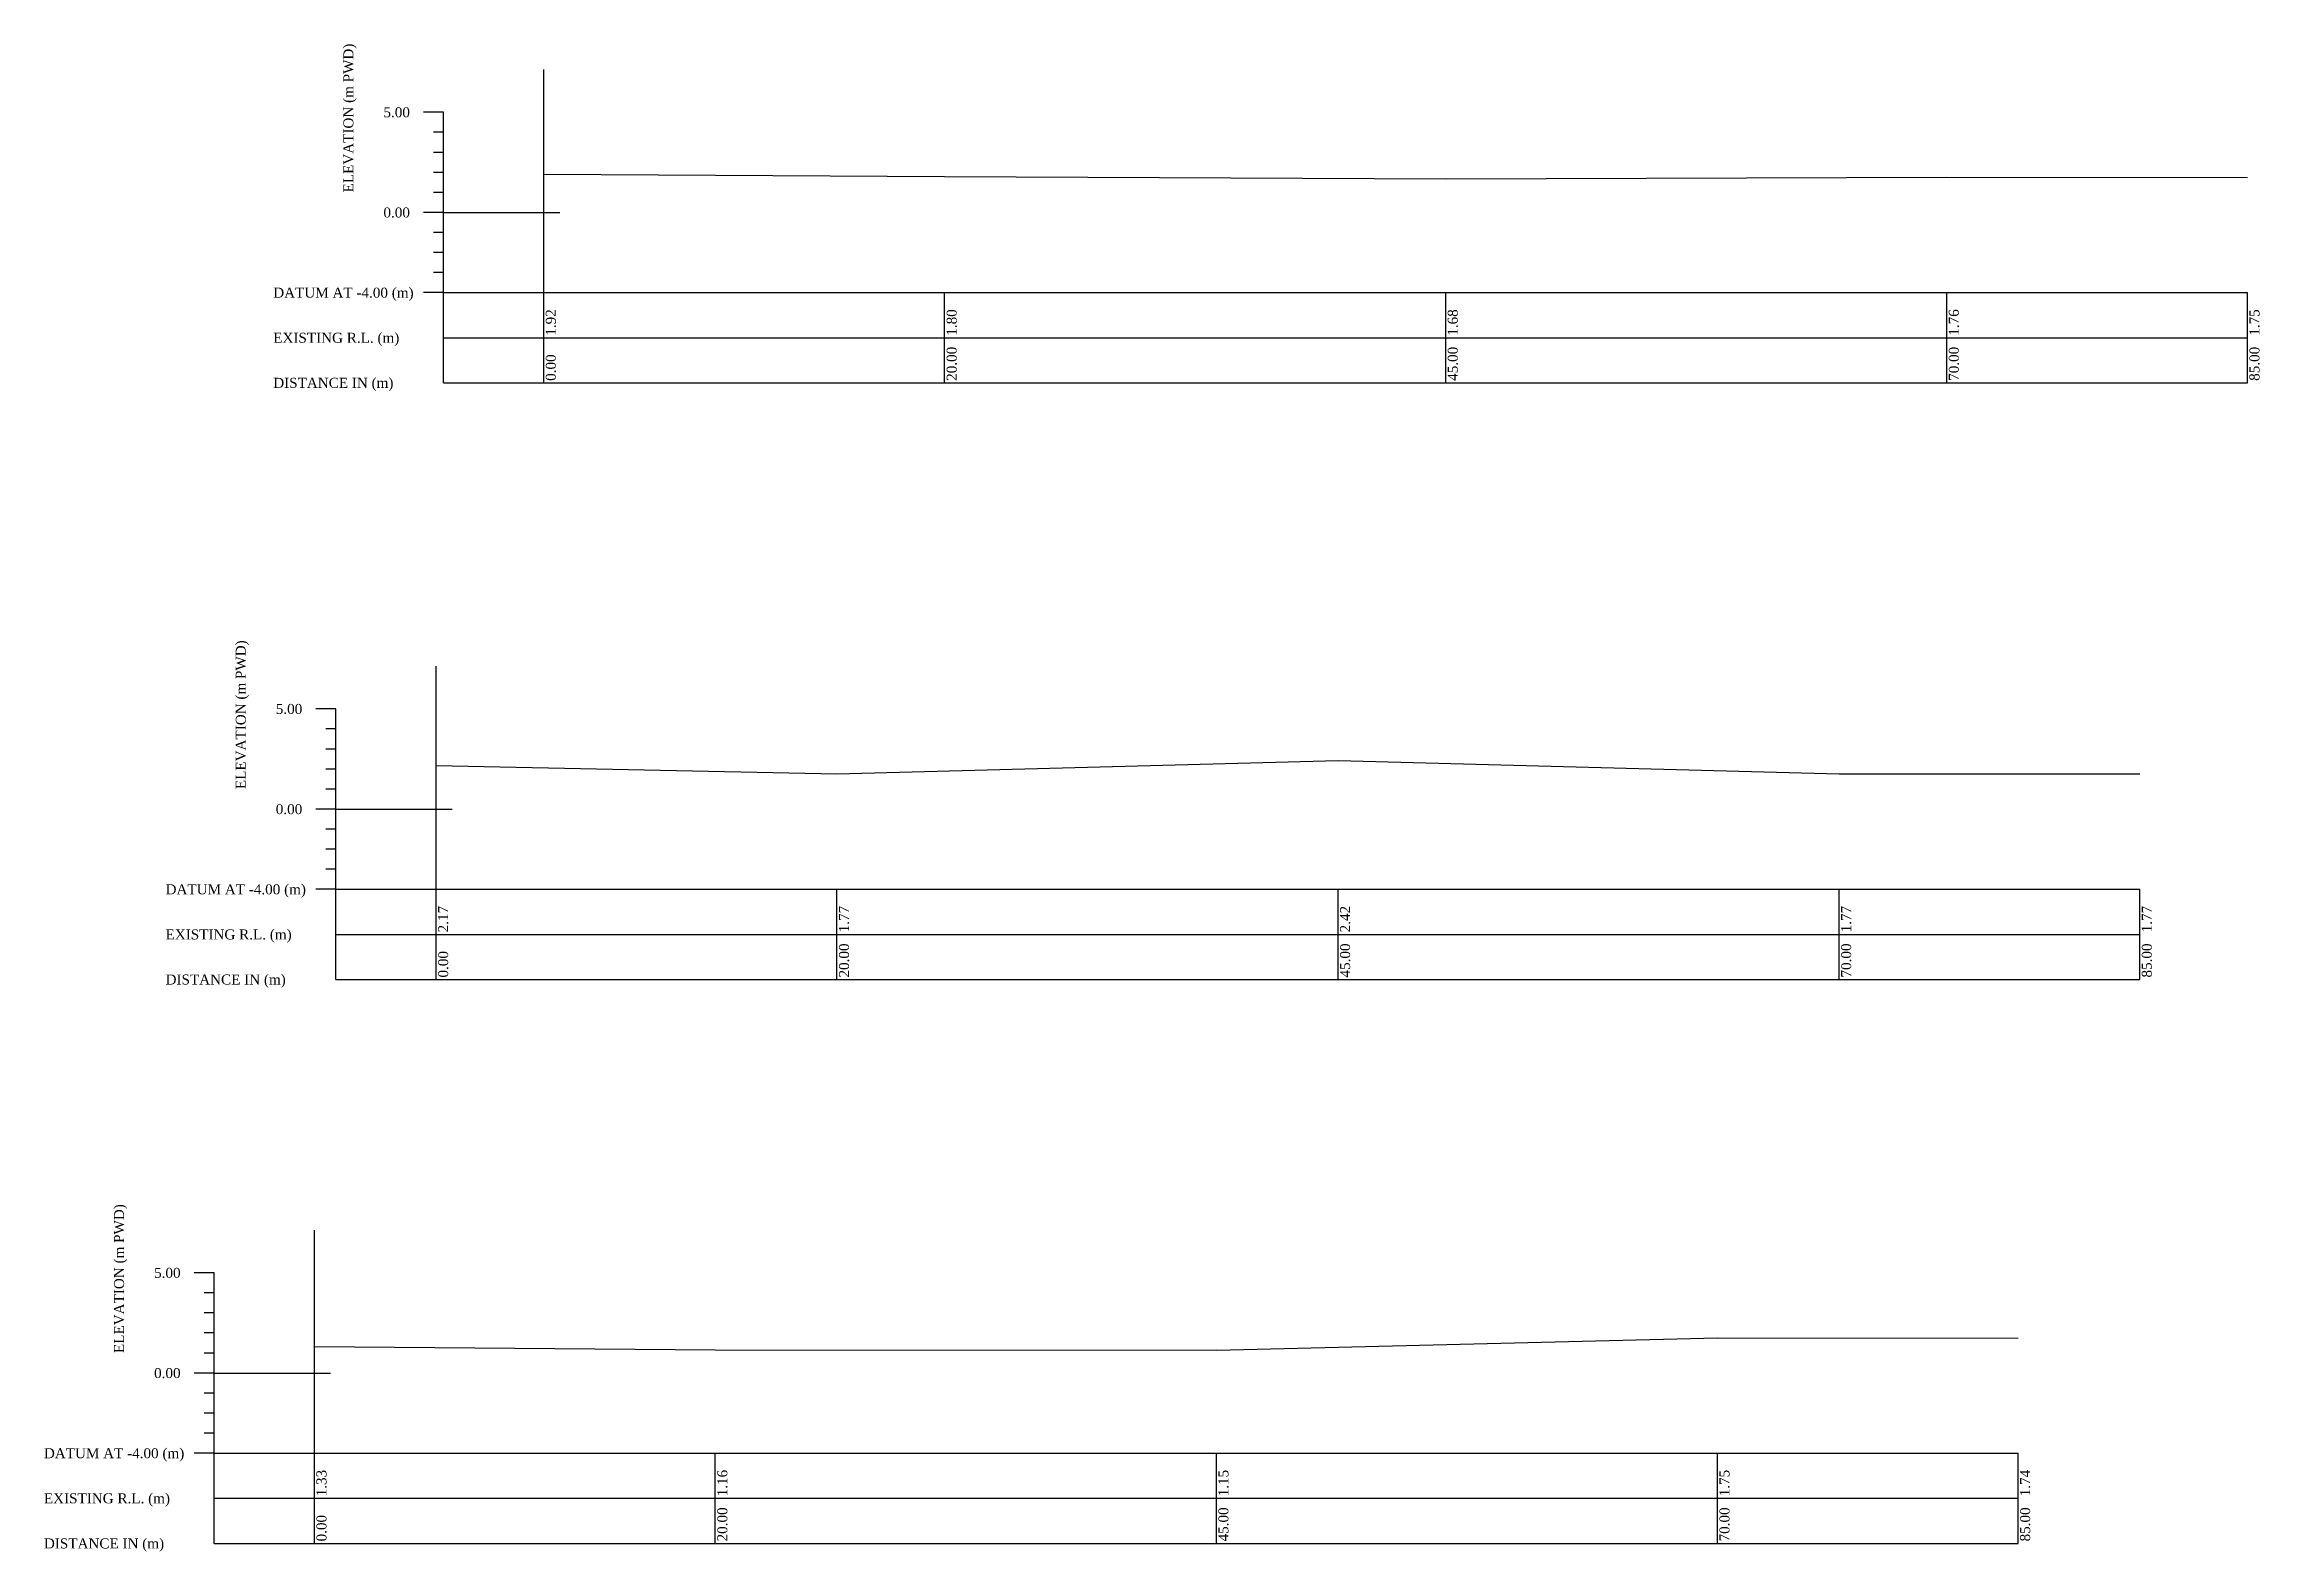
# Model space of a CAD drawing. Header units: metres. Extents: x -148477 to 168932, y -55673 to -2736.
# Drawn here: x -10804.4 to -10693.9, y -5293.3 to -5218.1 of the extents above; entities that cross this region are included whole.
import ezdxf

# ---------------------------------------------------------------- set-up
doc = ezdxf.new("R2010")
doc.units = ezdxf.units.M
doc.styles.add('liza', font='times.ttf', dxfattribs={"height": 2})

msp = doc.modelspace()

# ---------------------------------------------------------------- texts
at = {"color": 0, "linetype": 'Continuous', "lineweight": -3, "ltscale": 0.5, "char_height": 0.5, "attachment_point": 1, "rotation": 90, "style": 'liza'}
for s, insert, width in [('ELEVATION (m PWD)', (-10789.4835, -5225.4467), 10), ('1.92', (-10779.3835, -5232.5967), 2.15), ('1.80', (-10759.3835, -5232.5967), 2.15), ('1.68', (-10734.3835, -5232.5967), 2.15), ('1.76', (-10709.3835, -5232.5967), 2.15), ('1.75', (-10694.3835, -5232.5967), 2.15), ('0.00', (-10779.3835, -5234.8467), 2.15), ('20.00', (-10759.3835, -5234.8467), 2.15), ('45.00', (-10734.3835, -5234.8467), 2.15), ('70.00', (-10709.3835, -5234.8467), 2.15), ('85.00', (-10694.3835, -5234.8467), 2.15), ('ELEVATION (m PWD)', (-10794.855, -5255.218), 10), ('2.17', (-10784.755, -5262.368), 2.15), ('1.77', (-10764.755, -5262.368), 2.15), ('2.42', (-10739.755, -5262.368), 2.15), ('1.77', (-10714.755, -5262.368), 2.15), ('1.77', (-10699.755, -5262.368), 2.15), ('0.00', (-10784.755, -5264.618), 2.15), ('20.00', (-10764.755, -5264.618), 2.15), ('45.00', (-10739.755, -5264.618), 2.15), ('70.00', (-10714.755, -5264.618), 2.15), ('85.00', (-10699.755, -5264.618), 2.15), ('ELEVATION (m PWD)', (-10800.926, -5283.3546), 10), ('1.33', (-10790.826, -5290.5046), 2.15), ('1.16', (-10770.826, -5290.5046), 2.15), ('1.15', (-10745.826, -5290.5046), 2.15), ('1.75', (-10720.826, -5290.5046), 2.15), ('1.74', (-10705.826, -5290.5046), 2.15), ('20.00', (-10770.826, -5292.7546), 2.15), ('45.00', (-10745.826, -5292.7546), 2.15), ('70.00', (-10720.826, -5292.7546), 2.15), ('85.00', (-10705.826, -5292.7546), 2.15), ('0.00', (-10790.826, -5292.7546), 2.15)]:
    msp.add_mtext(s, dxfattribs=dict(at, insert=insert, width=width))
at = {"color": 0, "linetype": 'Continuous', "lineweight": -3, "ltscale": 0.5, "char_height": 0.5, "attachment_point": 1, "style": 'liza'}
for s, insert, width in [('5.00', (-10787.4835, -5221.1967), 2), ('0.00', (-10787.4835, -5226.1967), 2), ('DATUM AT -4.00 (m)', (-10792.9835, -5230.1967), 7.5), ('EXISTING R.L. (m)', (-10792.9835, -5232.4467), 7.5), ('DISTANCE IN (m)', (-10792.9835, -5234.6967), 7.5), ('5.00', (-10792.855, -5250.968), 2), ('0.00', (-10792.855, -5255.968), 2), ('DATUM AT -4.00 (m)', (-10798.355, -5259.968), 7.5), ('EXISTING R.L. (m)', (-10798.355, -5262.218), 7.5), ('DISTANCE IN (m)', (-10798.355, -5264.468), 7.5), ('5.00', (-10798.926, -5279.1046), 2), ('0.00', (-10798.926, -5284.1046), 2), ('DATUM AT -4.00 (m)', (-10804.426, -5288.1046), 7.5), ('EXISTING R.L. (m)', (-10804.426, -5290.3546), 7.5), ('DISTANCE IN (m)', (-10804.426, -5292.6046), 7.5)]:
    msp.add_mtext(s, dxfattribs=dict(at, insert=insert, width=width))

# ---------------------------------------------------------------- linework, layer by layer
at = {"color": 0, "linetype": 'Continuous', "lineweight": -3, "ltscale": 0.5}
for p, q in [((-10779.4835, -5230.4467), (-10779.4835, -5219.3163)), ((-10784.4835, -5221.4467), (-10785.4835, -5221.4467)), ((-10784.4835, -5234.9467), (-10784.4835, -5221.4467)), ((-10784.4835, -5222.4467), (-10784.9835, -5222.4467)), ((-10784.4835, -5223.4467), (-10784.9835, -5223.4467)), ((-10784.4835, -5224.4467), (-10784.9835, -5224.4467)), ((-10784.4835, -5225.4467), (-10784.9835, -5225.4467)), ((-10784.4835, -5226.4467), (-10785.4835, -5226.4467)), ((-10784.4835, -5226.4467), (-10778.6816, -5226.4467)), ((-10784.4835, -5227.4467), (-10784.9835, -5227.4467)), ((-10784.4835, -5228.4467), (-10784.9835, -5228.4467)), ((-10784.4835, -5229.4467), (-10784.9835, -5229.4467)), ((-10784.4835, -5230.4467), (-10785.4835, -5230.4467)), ((-10784.4835, -5230.4467), (-10694.4835, -5230.4467)), ((-10779.4835, -5234.9467), (-10779.4835, -5230.4467)), ((-10759.4835, -5234.9467), (-10759.4835, -5230.4467)), ((-10734.4835, -5234.9467), (-10734.4835, -5230.4467)), ((-10709.4835, -5234.9467), (-10709.4835, -5230.4467)), ((-10694.4835, -5234.9467), (-10694.4835, -5230.4467)), ((-10784.4835, -5232.6967), (-10694.4835, -5232.6967)), ((-10784.4835, -5234.9467), (-10694.4835, -5234.9467)), ((-10784.855, -5260.218), (-10784.855, -5249.0876)), ((-10789.855, -5251.218), (-10790.855, -5251.218)), ((-10789.855, -5264.718), (-10789.855, -5251.218)), ((-10789.855, -5252.218), (-10790.355, -5252.218)), ((-10789.855, -5253.218), (-10790.355, -5253.218)), ((-10789.855, -5254.218), (-10790.355, -5254.218)), ((-10789.855, -5255.218), (-10790.355, -5255.218)), ((-10789.855, -5256.218), (-10790.855, -5256.218)), ((-10789.855, -5256.218), (-10784.0531, -5256.218)), ((-10789.855, -5257.218), (-10790.355, -5257.218)), ((-10789.855, -5258.218), (-10790.355, -5258.218)), ((-10789.855, -5259.218), (-10790.355, -5259.218)), ((-10789.855, -5260.218), (-10790.855, -5260.218)), ((-10789.855, -5260.218), (-10699.855, -5260.218)), ((-10784.855, -5264.718), (-10784.855, -5260.218)), ((-10764.855, -5264.718), (-10764.855, -5260.218)), ((-10739.855, -5264.718), (-10739.855, -5260.218)), ((-10714.855, -5264.718), (-10714.855, -5260.218)), ((-10699.855, -5264.718), (-10699.855, -5260.218)), ((-10789.855, -5262.468), (-10699.855, -5262.468)), ((-10789.855, -5264.718), (-10699.855, -5264.718)), ((-10790.926, -5288.3546), (-10790.926, -5277.2243)), ((-10795.926, -5279.3546), (-10796.926, -5279.3546)), ((-10795.926, -5292.8546), (-10795.926, -5279.3546)), ((-10795.926, -5280.3546), (-10796.426, -5280.3546)), ((-10795.926, -5281.3546), (-10796.426, -5281.3546)), ((-10795.926, -5282.3546), (-10796.426, -5282.3546)), ((-10795.926, -5283.3546), (-10796.426, -5283.3546)), ((-10795.926, -5284.3546), (-10796.926, -5284.3546)), ((-10795.926, -5284.3546), (-10790.1241, -5284.3546)), ((-10795.926, -5285.3546), (-10796.426, -5285.3546)), ((-10795.926, -5286.3546), (-10796.426, -5286.3546)), ((-10795.926, -5287.3546), (-10796.426, -5287.3546)), ((-10795.926, -5288.3546), (-10796.926, -5288.3546)), ((-10795.926, -5288.3546), (-10705.926, -5288.3546)), ((-10790.926, -5292.8546), (-10790.926, -5288.3546)), ((-10770.926, -5292.8546), (-10770.926, -5288.3546)), ((-10745.926, -5292.8546), (-10745.926, -5288.3546)), ((-10720.926, -5292.8546), (-10720.926, -5288.3546)), ((-10705.926, -5292.8546), (-10705.926, -5288.3546)), ((-10795.926, -5290.6046), (-10705.926, -5290.6046)), ((-10795.926, -5292.8546), (-10705.926, -5292.8546))]:
    msp.add_line(p, q, dxfattribs=at)
at = {"color": 2, "linetype": 'Continuous', "lineweight": -3, "ltscale": 0.5}
msp.add_lwpolyline([(-10779.4835, -5224.5267), (-10759.4835, -5224.6467), (-10734.4835, -5224.7667), (-10709.4835, -5224.6867), (-10694.4835, -5224.6967)], dxfattribs=at)
at = {"color": 3, "linetype": 'Continuous', "lineweight": -3, "ltscale": 0.5}
msp.add_lwpolyline([(-10784.855, -5254.048), (-10764.855, -5254.448), (-10739.855, -5253.798), (-10714.855, -5254.448), (-10699.855, -5254.448)], dxfattribs=at)
at = {"color": 6, "linetype": 'Continuous', "lineweight": -3, "ltscale": 0.5}
msp.add_lwpolyline([(-10790.926, -5283.0246), (-10770.926, -5283.1946), (-10745.926, -5283.2046), (-10720.926, -5282.6046), (-10705.926, -5282.6146)], dxfattribs=at)

msp.set_redraw_order([(e.dxf.handle, doc.entitydb.next_handle()) for e in msp.query("TEXT MTEXT ATTDEF DIMENSION ARC_DIMENSION")])  # texts and dimensions are drawn at this point

doc.saveas('drawing.dxf')
